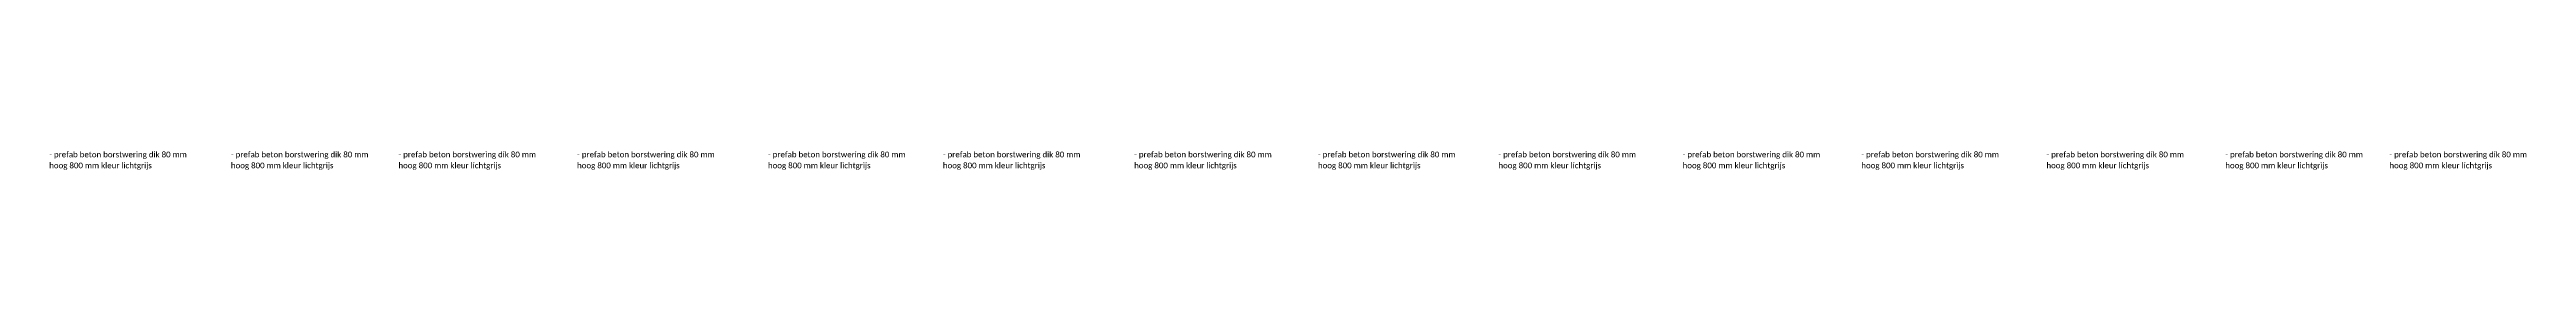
# Model space of a CAD drawing. Header units: millimetres. Extents: x 48682 to 485846, y -7071 to 11912.
# Drawn here: x 358459 to 424993, y -5624 to -5122 of the extents above; entities that cross this region are included whole.
import ezdxf

# ---------------------------------------------------------------- set-up
doc = ezdxf.new("R2010")
doc.units = ezdxf.units.MM
doc.layers.add('G-ANNO-TEXT', color=231, linetype='Continuous', lineweight=9)
doc.styles.add('Calibri', font='calibri.ttf', dxfattribs={"height": 153.100159})

msp = doc.modelspace()

# ---------------------------------------------------------------- texts
at = {"layer": 'G-ANNO-TEXT', "color": 7, "char_height": 153.1, "width": 4479.664, "attachment_point": 1, "line_spacing_factor": 1.156427, "style": 'Calibri'}
for insert in [(358450, -5135), (363329.8, -5135), (367831.3, -5135), (372629.8, -5135), (377756.8, -5135), (382455.1, -5135), (387593.3, -5135), (392530.1, -5135), (397378.6, -5135), (402326.6, -5135), (407126.6, -5135), (412099.4, -5135), (416903.9, -5135), (421312.5, -5135)]:
    msp.add_mtext('- prefab beton borstwering dik 80 mm\\Phoog 800 mm kleur lichtgrijs\\P', dxfattribs=dict(at, insert=insert))

doc.saveas('drawing.dxf')
